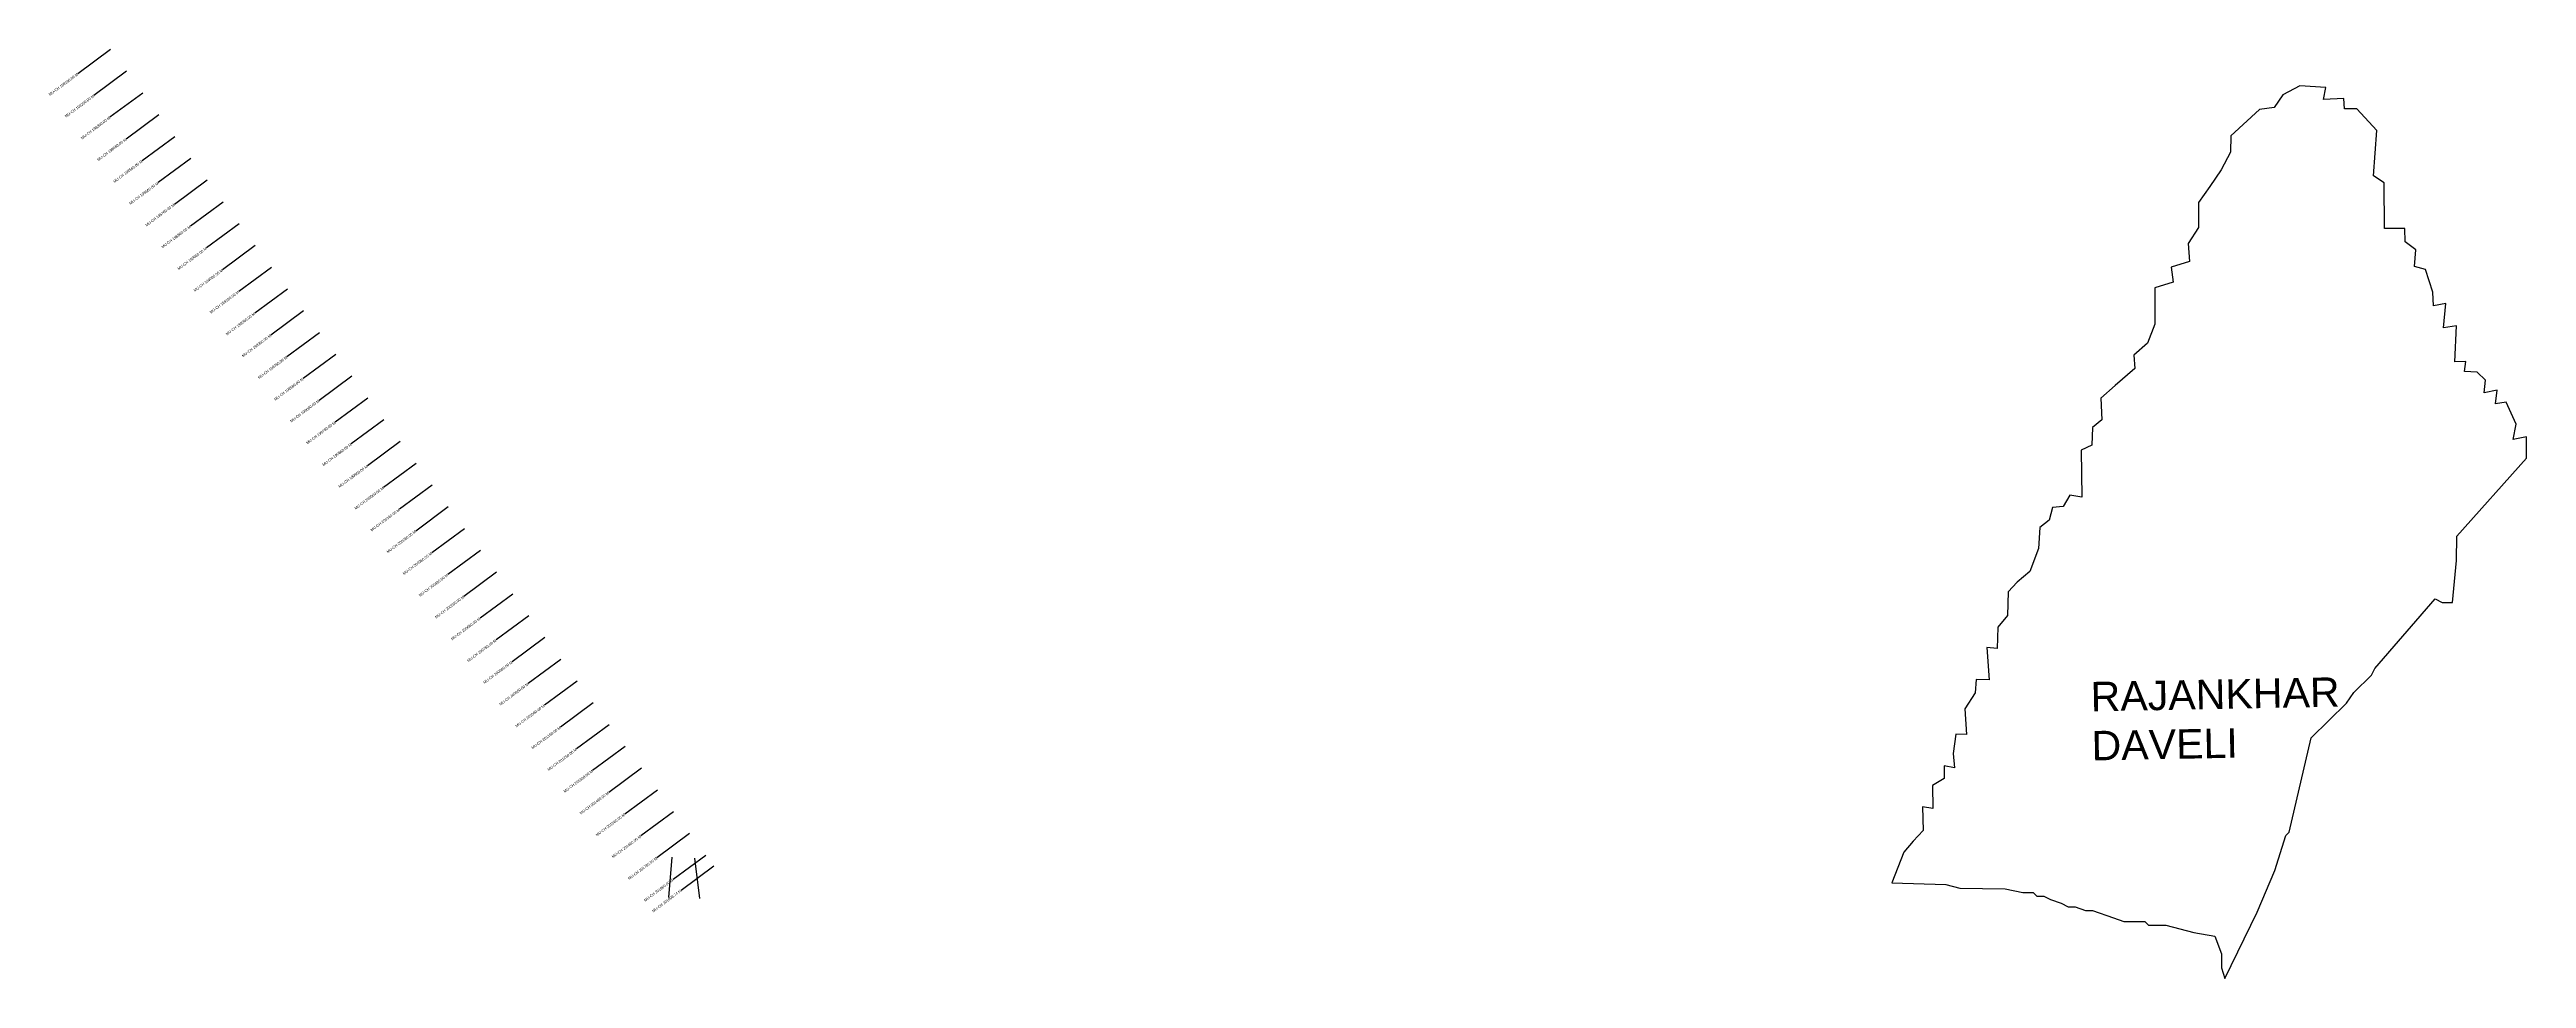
# Model space of a CAD drawing. Header units: metres. Extents: x 274773 to 283923, y 2080037 to 2083467.
import ezdxf
from ezdxf.enums import TextEntityAlignment as Align

# ---------------------------------------------------------------- set-up
doc = ezdxf.new("R2010")
doc.units = ezdxf.units.M
for name, color, linetype in [('CS', 134, 'Continuous'), ('CSMark', 210, 'Continuous'), ('VILLAGE BOUNDRY', 10, 'Continuous'), ('VILLAGE NAME', 250, 'Continuous')]:
    doc.layers.add(name, color=color, linetype=linetype)

msp = doc.modelspace()

# ---------------------------------------------------------------- linework, layer by layer
at = {"layer": 'CS'}
for p, q in [((274997.9, 2083467.1), (274877.3, 2083377.9)), ((275057.3, 2083386.7), (274936.7, 2083297.5)), ((275116.8, 2083306.2), (274996.1, 2083217.1)), ((275176.2, 2083225.8), (275055.6, 2083136.7)), ((275235.6, 2083145.4), (275115, 2083056.2)), ((275295.1, 2083065), (275174.4, 2082975.8)), ((275354.5, 2082984.6), (275233.9, 2082895.4)), ((275413.9, 2082904.1), (275293.3, 2082815)), ((275473.4, 2082823.7), (275352.7, 2082734.6)), ((275532.8, 2082743.3), (275412.2, 2082654.1)), ((275592.2, 2082662.9), (275471.6, 2082573.7)), ((275651.7, 2082582.5), (275531, 2082493.3)), ((275711.1, 2082502), (275590.5, 2082412.9)), ((275770.5, 2082421.6), (275649.9, 2082332.5)), ((275830, 2082341.2), (275709.3, 2082252)), ((275889.4, 2082260.8), (275768.8, 2082171.6)), ((275948.8, 2082180.3), (275828.2, 2082091.2)), ((276008.3, 2082099.9), (275887.6, 2082010.8)), ((276067.7, 2082019.5), (275947.1, 2081930.4)), ((276127.1, 2081939.1), (276006.5, 2081849.9)), ((276186.6, 2081858.7), (276066, 2081769.5)), ((276246, 2081778.2), (276125.4, 2081689.1)), ((276305.5, 2081697.8), (276184.8, 2081608.7)), ((276364.9, 2081617.4), (276244.3, 2081528.3)), ((276424.3, 2081537), (276303.7, 2081447.8)), ((276483.8, 2081456.6), (276363.1, 2081367.4)), ((276543.2, 2081376.1), (276422.6, 2081287)), ((276602.6, 2081295.7), (276482, 2081206.6)), ((276662.1, 2081215.3), (276541.4, 2081126.1)), ((276721.5, 2081134.9), (276600.9, 2081045.7)), ((276780.9, 2081054.5), (276660.3, 2080965.3)), ((276840.4, 2080974), (276719.7, 2080884.9)), ((276899.8, 2080893.6), (276779.2, 2080804.5)), ((276959.2, 2080813.2), (276838.6, 2080724)), ((277018.7, 2080732.8), (276898, 2080643.6)), ((277078.1, 2080652.4), (276957.5, 2080563.2)), ((277137.5, 2080571.9), (277016.9, 2080482.8)), ((277060.6, 2080335.7), (277073.5, 2080485.1)), ((277197, 2080491.5), (277076.3, 2080402.4)), ((277175.4, 2080332.5), (277157.1, 2080481.4)), ((277226.5, 2080451.5), (277105.9, 2080362.4))]:
    msp.add_line(p, q, dxfattribs=at)
at = {"layer": 'VILLAGE BOUNDRY'}
msp.add_lwpolyline([(283034.1, 2080564.9), (283047.2, 2080577.7), (283128.3, 2080925.9), (283258.8, 2081053.9), (283285.1, 2081092.4), (283350.4, 2081156.4), (283363.5, 2081182.1), (283585.9, 2081438.4), (283611.6, 2081425.3), (283650.4, 2081424.9), (283664.9, 2081579.8), (283665.8, 2081670.4), (283923.3, 2081958.1), (283922.8, 2082036.6), (283874.6, 2082027.7), (283885.2, 2082084.4), (283848.1, 2082165.5), (283808.6, 2082158.6), (283814.8, 2082208.9), (283766.7, 2082199.1), (283771.5, 2082246.4), (283740.8, 2082276.4), (283694.3, 2082278.4), (283699, 2082315.3), (283658.1, 2082314.3), (283665.3, 2082447.5), (283617.2, 2082439.2), (283625.3, 2082529.4), (283580.1, 2082521), (283577.9, 2082571.4), (283550.6, 2082654.7), (283509.9, 2082665.5), (283514.8, 2082727.6), (283475.7, 2082757.7), (283473.4, 2082806.6), (283398.7, 2082806), (283397.8, 2082974.8), (283358.6, 2083001.1), (283370.5, 2083168.3), (283296.6, 2083247.7), (283251.5, 2083248.2), (283249.2, 2083286.7), (283173, 2083283.2), (283182, 2083327.5), (283086.1, 2083333), (283023.7, 2083299.7), (282990.7, 2083252.7), (282937.1, 2083245.9), (282831.6, 2083147.9), (282829.5, 2083088.7), (282794.9, 2083022.5), (282753.3, 2082961.5), (282711.7, 2082902), (282712.1, 2082810.2), (282673.3, 2082751.5), (282678.2, 2082684.8), (282610.3, 2082663.3), (282618.1, 2082608.5), (282550.1, 2082587), (282550, 2082453), (282523.8, 2082382.3), (282472.5, 2082338.4), (282476.2, 2082289.5), (282403.5, 2082226), (282350.8, 2082179.2), (282354.1, 2082099.2), (282320, 2082071.5), (282317.8, 2082006.3), (282278.1, 2081987.5), (282280.3, 2081814.3), (282236.7, 2081822.2), (282212.2, 2081779.5), (282172.7, 2081775.5), (282159.5, 2081729.8), (282125.3, 2081702.1), (282120.2, 2081625.1), (282088.2, 2081539.6), (282041.2, 2081500.2), (282008.3, 2081465), (282005.9, 2081377.7), (281970.1, 2081333.7), (281967.8, 2081255.2), (281929.8, 2081258.6), (281938.3, 2081140.1), (281890.3, 2081140.6), (281886.9, 2081091.8), (281848.2, 2081033), (281854.1, 2080938.2), (281814.6, 2080938.7), (281805.4, 2080867.7), (281810.4, 2080814.3), (281772.4, 2080822.2), (281771.8, 2080774.8), (281729.3, 2080750.1), (281729.7, 2080664.2), (281691.7, 2080671.3), (281694.9, 2080583.9), (281657.8, 2080544.4), (281623.4, 2080503.3), (281578.4, 2080390.6), (281778.3, 2080383.6), (281829.8, 2080370.2), (281997.9, 2080368.5), (282062.4, 2080354.9), (282101.2, 2080354.5), (282113.9, 2080341.5), (282139.8, 2080341.2), (282165.5, 2080328), (282204.2, 2080314.7), (282229.9, 2080301.5), (282255.7, 2080301.3), (282294.4, 2080287.9), (282320.3, 2080287.7), (282397.6, 2080261), (282436.2, 2080247.7), (282513.8, 2080246.9), (282526.6, 2080233.9), (282591.2, 2080233.2), (282642.8, 2080219.8), (282694.4, 2080206.3), (282771.8, 2080192.6), (282797, 2080127.7), (282796.5, 2080076), (282809, 2080037.1), (282927.8, 2080281.5), (282994, 2080436)], close=True, dxfattribs=at)

# ---------------------------------------------------------------- texts
at = {"layer": 'CSMark'}
for s, p in [('MU-CH 198160.00 M', (274876.5, 2083377.3)), ('MU-CH 198260.00 M', (274935.9, 2083296.9)), ('MU-CH 198360.00 M', (274995.3, 2083216.5)), ('MU-CH 198460.00 M', (275054.8, 2083136.1)), ('MU-CH 198560.00 M', (275114.2, 2083055.7)), ('MU-CH 198660.00 M', (275173.6, 2082975.2)), ('MU-CH 198760.00 M', (275233.1, 2082894.8)), ('MU-CH 198860.00 M', (275292.5, 2082814.4)), ('MU-CH 198960.00 M', (275351.9, 2082734)), ('MU-CH 199060.00 M', (275411.4, 2082653.5)), ('MU-CH 199160.00 M', (275470.8, 2082573.1)), ('MU-CH 199260.00 M', (275530.2, 2082492.7)), ('MU-CH 199360.00 M', (275589.7, 2082412.3)), ('MU-CH 199460.00 M', (275649.1, 2082331.9)), ('MU-CH 199560.00 M', (275708.5, 2082251.4)), ('MU-CH 199660.00 M', (275768, 2082171)), ('MU-CH 199760.00 M', (275827.4, 2082090.6)), ('MU-CH 199860.00 M', (275886.8, 2082010.2)), ('MU-CH 199960.00 M', (275946.3, 2081929.8)), ('MU-CH 200060.00 M', (276005.7, 2081849.3)), ('MU-CH 200160.00 M', (276065.1, 2081768.9)), ('MU-CH 200260.00 M', (276124.6, 2081688.5)), ('MU-CH 200360.00 M', (276184, 2081608.1)), ('MU-CH 200460.00 M', (276243.5, 2081527.7)), ('MU-CH 200560.00 M', (276302.9, 2081447.2)), ('MU-CH 200660.00 M', (276362.3, 2081366.8)), ('MU-CH 200760.00 M', (276421.8, 2081286.4)), ('MU-CH 200860.00 M', (276481.2, 2081206)), ('MU-CH 200960.00 M', (276540.6, 2081125.6)), ('MU-CH 201060.00 M', (276600.1, 2081045.1)), ('MU-CH 201160.00 M', (276659.5, 2080964.7)), ('MU-CH 201260.00 M', (276718.9, 2080884.3)), ('MU-CH 201360.00 M', (276778.4, 2080803.9)), ('MU-CH 201460.00 M', (276837.8, 2080723.4)), ('MU-CH 201560.00 M', (276897.2, 2080643)), ('MU-CH 201660.00 M', (276956.7, 2080562.6)), ('MU-CH 201760.00 M', (277016.1, 2080482.2)), ('MU-CH 201760.00 M', (277016.1, 2080482.2)), ('MU-CH 201860.00 M', (277075.5, 2080401.8)), ('MU-CH 201909.74 M', (277105.1, 2080361.8))]:
    msp.add_text(s, height=10, rotation=36.46609, dxfattribs=at).set_placement(p, align=Align.MIDDLE_RIGHT)
at = {"layer": 'VILLAGE NAME', "insert": (282312, 2081131.9), "char_height": 108.748, "attachment_point": 1, "rotation": 1.10283}
msp.add_mtext_dynamic_manual_height_columns('{\\fArial|b0|i0|c0|p34;RAJANKHAR \\PDAVELI}', width=726.929, gutter_width=543.7, heights=[0], dxfattribs=at)

doc.saveas('drawing.dxf')
